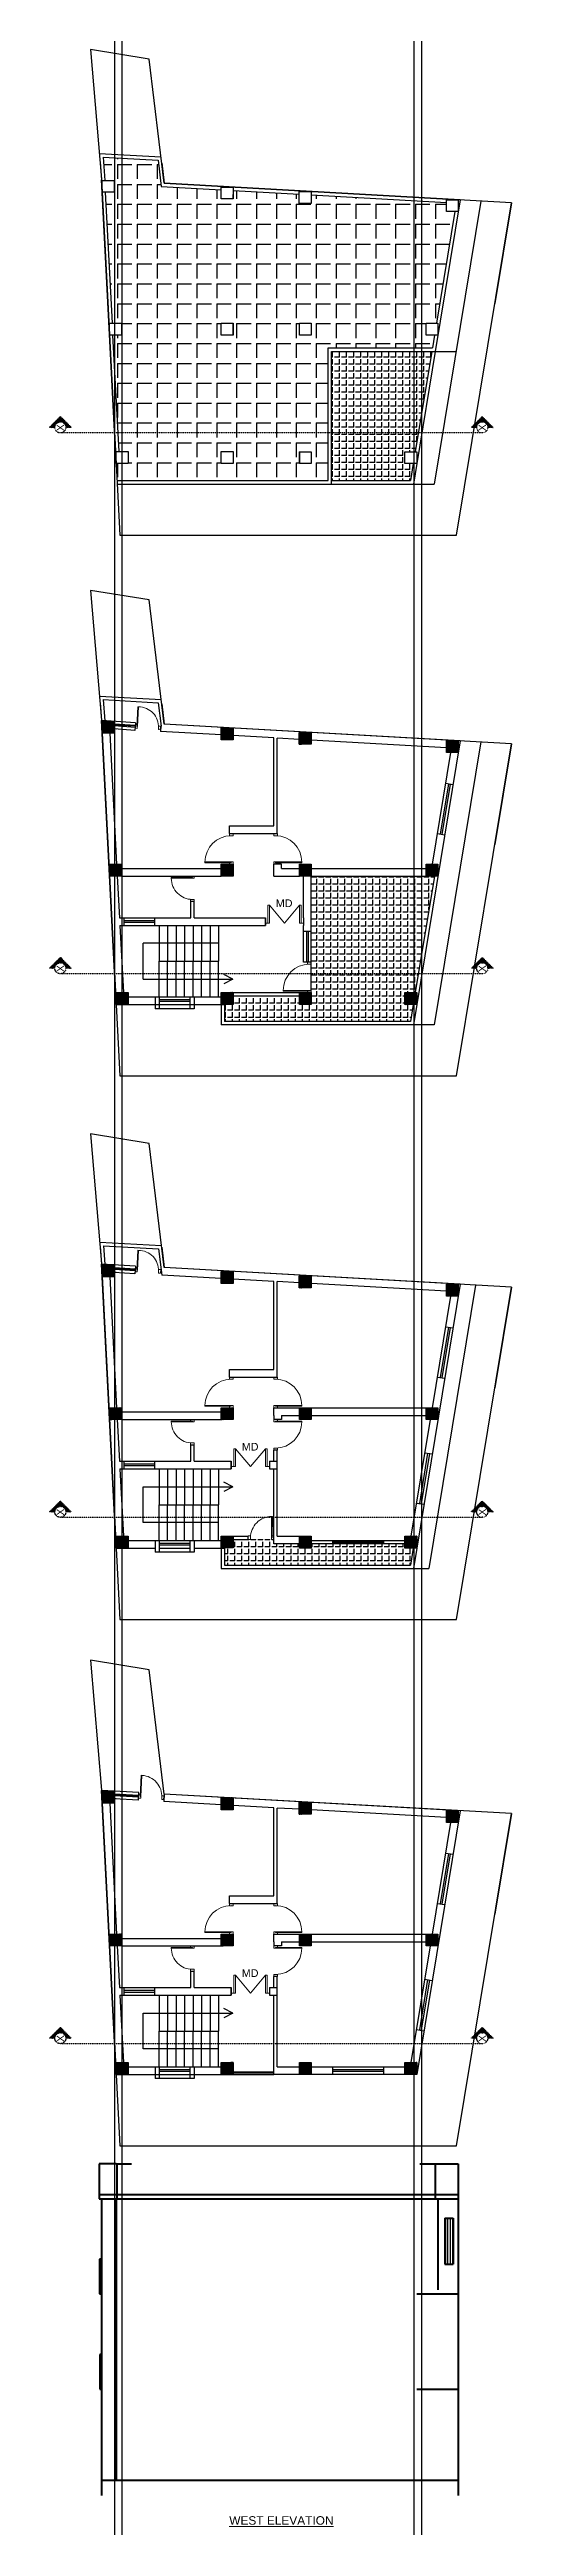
# Model space of a CAD drawing. Header units: inches. Extents: x -14619 to 1971361, y -855114 to -978.
# Drawn here: x 13186 to 13729, y -9434 to -6521 of the extents above; entities that cross this region are included whole.
import ezdxf
from ezdxf.enums import TextEntityAlignment as Align

# ---------------------------------------------------------------- set-up
doc = ezdxf.new("R2010")
doc.units = ezdxf.units.IN
doc.header["$LTSCALE"] = 0.5
doc.header["$MEASUREMENT"] = 0
doc.linetypes.add('CENTERX2', pattern=[4, 2.5, -0.5, 0.5, -0.5])
doc.layers.add('A-Sect-Iden', color=111, linetype='CENTERX2')
for name, color, linetype, lineweight in [('ELEVATION', 85, 'Continuous', 9), ('TEXT', 220, 'Continuous', 9), ('Toilet', 7, 'Continuous', 25), ('wall', 20, 'Continuous', 40), ('win door light', 30, 'Continuous', 18), ('window', 6, 'Continuous', 13)]:
    doc.layers.add(name, color=color, linetype=linetype, lineweight=lineweight)
doc.styles.add('arial', font='arial.ttf')
doc.styles.add('HEADING', font='swissel.ttf')
doc.styles.get("Standard").update_dxf_attribs({"font": 'arial.ttf'})
pattern_1 = [(135, (-5191.71776, -37929.55263), (-0.08838834765, -0.08838834765), [])]
pattern_2 = [(135, (-5191.71776, -37290.47694), (-0.08838834765, -0.08838834765), [])]
pattern_3 = [(135, (-5191.71776, -38548.47748), (-0.08838834765, -0.08838834765), [])]

msp = doc.modelspace()

# ---------------------------------------------------------------- texts
for p in [(13461.7, -7525.3), (13421.7, -8164.3), (13421.7, -8783.3)]:
    msp.add_text('MD', height=9.03).set_placement(p, align=Align.MIDDLE_CENTER)
at = {"layer": 'A-Sect-Iden', "ltscale": 0.5, "char_height": 8.64, "width": 27.673, "attachment_point": 5, "rotation": 90, "style": 'HEADING'}
for insert in [(13198.6, -6966.1), (13694.8, -6966.1), (13198.6, -7602.1), (13694.8, -7602.1), (13198.6, -8241.2), (13694.8, -8241.2), (13198.6, -8860.2), (13694.8, -8860.2)]:
    msp.add_mtext('{\\fArial|b0|i0|c0|p34;X}', dxfattribs=dict(at, insert=insert))
at = {"layer": 'TEXT', "ltscale": 5, "insert": (13519.8, -9421.9), "char_height": 10, "width": 169.444, "attachment_point": 3, "style": 'arial'}
msp.add_mtext('\\pi20.02;{\\LWEST ELEVATION}', dxfattribs=at)

# ---------------------------------------------------------------- blocks, each defined once
blk = doc.blocks.new('door')
at = {"layer": 'window', "ltscale": 0.002}
for p, q in [((-100562.7, -53980.3), (-100562.7, -53949.5)), ((-100561.8, -53949.5), (-100562.7, -53949.5)), ((-100561.8, -53980.3), (-100561.8, -53949.5)), ((-100561.8, -53980.3), (-100562.7, -53980.3))]:
    blk.add_line(p, q, dxfattribs=at)
for points in [[(-100596.1, -53982.5), (-100593.5, -53982.5), (-100593.5, -53978.2), (-100596.1, -53978.2)], [(-100560.1, -53982.5), (-100562.7, -53982.5), (-100562.7, -53978.2), (-100560.1, -53978.2)]]:
    blk.add_lwpolyline(points, close=True, dxfattribs=at)
blk.add_arc((-100562.7, -53980.4), 30.9, 89.9793, 179.9793, dxfattribs=at)

# ---------------------------------------------------------------- hatches: boundary and pattern name
h = msp.add_hatch()
h.set_pattern_fill('ANSI31', color=256, angle=90)
h.set_pattern_definition(pattern_2)
h.paths.add_polyline_path([(13387.6, -7630.3), (13387.6, -7644.3), (13401.6, -7644.3), (13401.6, -7630.3)])
h.paths.add_polyline_path([(13264.3, -7630.3), (13264.3, -7644.3), (13278.3, -7644.3), (13278.3, -7630.3)])
h.paths.add_polyline_path([(13256.4, -7479.4), (13256.4, -7493.4), (13270.4, -7493.4), (13270.4, -7479.4)])
h.paths.add_polyline_path([(13247.7, -7311.3), (13247.7, -7325.3), (13261.7, -7325.3), (13261.7, -7311.3), (13261.7, -7311.3)])
h.paths.add_polyline_path([(13387.6, -7319.2), (13387.6, -7333.2), (13401.6, -7333.2), (13401.6, -7319.2)])
h.paths.add_polyline_path([(13479.5, -7324.4), (13479.5, -7338.4), (13493.5, -7338.4), (13493.5, -7324.4)])
h.paths.add_polyline_path([(13387.6, -7479.4), (13387.6, -7493.4), (13401.6, -7493.4), (13401.6, -7479.4)])
h.paths.add_polyline_path([(13479.6, -7479.4), (13479.6, -7493.4), (13493.6, -7493.4), (13493.6, -7479.4)])
h.paths.add_polyline_path([(13479.6, -7630.4), (13479.6, -7644.4), (13493.6, -7644.4), (13493.6, -7630.4)])
h.paths.add_polyline_path([(13603.7, -7630.4), (13603.7, -7644.4), (13617.7, -7644.4), (13617.7, -7630.4)])
h.paths.add_polyline_path([(13628.6, -7479.4), (13628.6, -7493.4), (13642.6, -7493.4), (13642.6, -7479.4)])
h = msp.add_hatch()
h.set_pattern_fill('ANSI31', color=256, angle=90)
h.set_pattern_definition(pattern_2)
h.paths.add_polyline_path([(13652.5, -7348.1), (13666.5, -7348.1), (13666.5, -7334.1), (13652.5, -7334.1)])
h = msp.add_hatch()
h.set_pattern_fill('ANSI31', color=256, angle=90)
h.set_pattern_definition(pattern_1)
h.paths.add_polyline_path([(13387.6, -8269.4), (13387.6, -8283.4), (13401.6, -8283.4), (13401.6, -8269.4)])
h.paths.add_polyline_path([(13264.3, -8269.4), (13264.3, -8283.4), (13278.3, -8283.4), (13278.3, -8269.4)])
h.paths.add_polyline_path([(13256.4, -8118.5), (13256.4, -8132.5), (13270.4, -8132.5), (13270.4, -8118.5)])
h.paths.add_polyline_path([(13247.7, -7950.4), (13247.7, -7964.4), (13261.7, -7964.4), (13261.7, -7950.4), (13261.7, -7950.4)])
h.paths.add_polyline_path([(13387.6, -7958.3), (13387.6, -7972.3), (13401.6, -7972.3), (13401.6, -7958.3)])
h.paths.add_polyline_path([(13479.5, -7963.5), (13479.5, -7977.5), (13493.5, -7977.5), (13493.5, -7963.5)])
h.paths.add_polyline_path([(13387.6, -8118.5), (13387.6, -8132.5), (13401.6, -8132.5), (13401.6, -8118.5)])
h.paths.add_polyline_path([(13479.6, -8118.5), (13479.6, -8132.5), (13493.6, -8132.5), (13493.6, -8118.5)])
h.paths.add_polyline_path([(13479.6, -8269.5), (13479.6, -8283.5), (13493.6, -8283.5), (13493.6, -8269.5)])
h.paths.add_polyline_path([(13603.7, -8269.5), (13603.7, -8283.5), (13617.7, -8283.5), (13617.7, -8269.5)])
h.paths.add_polyline_path([(13628.6, -8118.5), (13628.6, -8132.5), (13642.6, -8132.5), (13642.6, -8118.5)])
h = msp.add_hatch()
h.set_pattern_fill('ANSI31', color=256, angle=90)
h.set_pattern_definition(pattern_1)
h.paths.add_polyline_path([(13652.5, -7987.2), (13666.5, -7987.2), (13666.5, -7973.2), (13652.5, -7973.2)])
h = msp.add_hatch()
h.set_pattern_fill('ANSI31', color=256, angle=90)
h.set_pattern_definition(pattern_3)
h.paths.add_polyline_path([(13387.6, -8888.3), (13387.6, -8902.3), (13401.6, -8902.3), (13401.6, -8888.3)])
h.paths.add_polyline_path([(13264.3, -8888.3), (13264.3, -8902.3), (13278.3, -8902.3), (13278.3, -8888.3)])
h.paths.add_polyline_path([(13256.4, -8737.4), (13256.4, -8751.4), (13270.4, -8751.4), (13270.4, -8737.4)])
h.paths.add_polyline_path([(13247.7, -8569.3), (13247.7, -8583.3), (13261.7, -8583.3), (13261.7, -8569.3), (13261.7, -8569.3)])
h.paths.add_polyline_path([(13387.6, -8577.2), (13387.6, -8591.2), (13401.6, -8591.2), (13401.6, -8577.2)])
h.paths.add_polyline_path([(13479.5, -8582.4), (13479.5, -8596.4), (13493.5, -8596.4), (13493.5, -8582.4)])
h.paths.add_polyline_path([(13387.6, -8737.4), (13387.6, -8751.4), (13401.6, -8751.4), (13401.6, -8737.4)])
h.paths.add_polyline_path([(13479.6, -8737.4), (13479.6, -8751.4), (13493.6, -8751.4), (13493.6, -8737.4)])
h.paths.add_polyline_path([(13479.6, -8888.4), (13479.6, -8902.4), (13493.6, -8902.4), (13493.6, -8888.4)])
h.paths.add_polyline_path([(13603.7, -8888.4), (13603.7, -8902.4), (13617.7, -8902.4), (13617.7, -8888.4)])
h.paths.add_polyline_path([(13628.6, -8737.4), (13628.6, -8751.4), (13642.6, -8751.4), (13642.6, -8737.4)])
h = msp.add_hatch()
h.set_pattern_fill('ANSI31', color=256, angle=90)
h.set_pattern_definition(pattern_3)
h.paths.add_polyline_path([(13652.5, -8606.1), (13666.5, -8606.1), (13666.5, -8592.1), (13652.5, -8592.1)])
at = {"layer": 'A-Sect-Iden', "ltscale": 0.5}
h = msp.add_hatch(dxfattribs=at)
h.set_pattern_fill('ANSI37', color=2, scale=4.8, angle=449.9886, style=0)
h.set_pattern_definition([(315.0114023, (7259.07065, 18952.65874), (0.424179628, 0.424348492), []), (45.0114023, (7259.07065, 18952.65874), (-0.424348492, 0.424179628), [])])
h.paths.add_polyline_path([(13192, -6965.8), (13185.8, -6965.8), (13198.5, -6953.1), (13211.2, -6965.8), (13205, -6965.8, 1)])
h = msp.add_hatch(dxfattribs=at)
h.set_pattern_fill('ANSI37', color=2, scale=4.8, angle=449.9886, style=0)
h.set_pattern_definition([(315.0114023, (7755.2792, 18952.65874), (0.424179628, 0.424348492), []), (45.0114023, (7755.2792, 18952.65874), (-0.424348492, 0.424179628), [])])
h.paths.add_polyline_path([(13688.2, -6965.8), (13682, -6965.8), (13694.7, -6953.1), (13707.4, -6965.8), (13701.2, -6965.8, 1)])
h = msp.add_hatch(dxfattribs=at)
h.set_pattern_fill('ANSI37', color=2, scale=4.8, angle=449.9886, style=0)
h.set_pattern_definition([(315.0114023, (7259.07065, 18316.6458), (0.424179628, 0.424348492), []), (45.0114023, (7259.07065, 18316.6458), (-0.424348492, 0.424179628), [])])
h.paths.add_polyline_path([(13192, -7601.8), (13185.8, -7601.8), (13198.5, -7589.1), (13211.2, -7601.8), (13205, -7601.8, 1)])
h = msp.add_hatch(dxfattribs=at)
h.set_pattern_fill('ANSI37', color=2, scale=4.8, angle=449.9886, style=0)
h.set_pattern_definition([(315.0114023, (7755.2792, 18316.6458), (0.424179628, 0.424348492), []), (45.0114023, (7755.2792, 18316.6458), (-0.424348492, 0.424179628), [])])
h.paths.add_polyline_path([(13688.2, -7601.8), (13682, -7601.8), (13694.7, -7589.1), (13707.4, -7601.8), (13701.2, -7601.8, 1)])
h = msp.add_hatch(dxfattribs=at)
h.set_pattern_fill('ANSI37', color=2, scale=4.8, angle=449.9886, style=0)
h.set_pattern_definition([(315.0114023, (7259.07065, 17677.5701), (0.424179628, 0.424348492), []), (45.0114023, (7259.07065, 17677.5701), (-0.424348492, 0.424179628), [])])
h.paths.add_polyline_path([(13192, -8240.9), (13185.8, -8240.9), (13198.5, -8228.2), (13211.2, -8240.9), (13205, -8240.9, 1)])
h = msp.add_hatch(dxfattribs=at)
h.set_pattern_fill('ANSI37', color=2, scale=4.8, angle=449.9886, style=0)
h.set_pattern_definition([(315.0114023, (7755.2792, 17677.5701), (0.424179628, 0.424348492), []), (45.0114023, (7755.2792, 17677.5701), (-0.424348492, 0.424179628), [])])
h.paths.add_polyline_path([(13688.2, -8240.9), (13682, -8240.9), (13694.7, -8228.2), (13707.4, -8240.9), (13701.2, -8240.9, 1)])
h = msp.add_hatch(dxfattribs=at)
h.set_pattern_fill('ANSI37', color=2, scale=4.8, angle=449.9886, style=0)
h.set_pattern_definition([(315.0114023, (7259.07065, 17058.6453), (0.424179628, 0.424348492), []), (45.0114023, (7259.07065, 17058.6453), (-0.424348492, 0.424179628), [])])
h.paths.add_polyline_path([(13192, -8859.8), (13185.8, -8859.8), (13198.5, -8847.1), (13211.2, -8859.8), (13205, -8859.8, 1)])
h = msp.add_hatch(dxfattribs=at)
h.set_pattern_fill('ANSI37', color=2, scale=4.8, angle=449.9886, style=0)
h.set_pattern_definition([(315.0114023, (7755.2792, 17058.6453), (0.424179628, 0.424348492), []), (45.0114023, (7755.2792, 17058.6453), (-0.424348492, 0.424179628), [])])
h.paths.add_polyline_path([(13688.2, -8859.8), (13682, -8859.8), (13694.7, -8847.1), (13707.4, -8859.8), (13701.2, -8859.8, 1)])
at = {"layer": 'Toilet'}
h = msp.add_hatch(dxfattribs=at)
h.set_pattern_fill('ANGLE', color=256, scale=85, angle=270, style=0)
h.set_pattern_definition([(270, (6603.735, -25847.598), (23.375, -4e-15), [17, -6.375]), (360, (6603.735, -25847.598), (6e-15, 23.375), [17, -6.375])])
h.paths.add_polyline_path([(13387.6, -6697.2), (13387.6, -6686.4), (13317.2, -6682.4), (13313.4, -6651.6), (13248.7, -6647.9), (13251, -6675.3), (13261.7, -6675.3), (13261.7, -6689.3), (13251.7, -6689.3), (13259.7, -6843.4), (13270.4, -6843.4), (13270.4, -6857.4), (13260.4, -6857.4), (13267.6, -6994.3), (13278.3, -6994.3), (13278.3, -7008.3), (13264.3, -7008.3), (13264.3, -7008.4), (13265.3, -7028.4), (13513.6, -7028.4), (13513.6, -6872.4), (13636.1, -6872.4), (13638.5, -6857.4), (13628.6, -6857.4), (13628.6, -6843.4), (13640.9, -6843.4), (13662.5, -6712.1), (13652.5, -6712.1), (13652.5, -6701.3), (13493.5, -6692.4), (13493.5, -6702.4), (13479.5, -6702.4), (13479.5, -6701.6), (13479.5, -6691.6), (13401.6, -6687.2), (13401.6, -6697.2)])
h.paths.add_polyline_path([(13387.6, -6994.3), (13401.6, -6994.3), (13401.6, -7008.3), (13387.6, -7008.3)], flags=16)
h.paths.add_polyline_path([(13387.6, -6857.4), (13387.6, -6843.4), (13401.6, -6843.4), (13401.6, -6857.4)], flags=16)
h.paths.add_polyline_path([(13493.6, -6994.4), (13493.6, -7008.4), (13479.6, -7008.4), (13479.6, -6994.4)], flags=16)
h.paths.add_polyline_path([(13479.6, -6857.4), (13479.6, -6843.4), (13493.6, -6843.4), (13493.6, -6857.4)], flags=16)
h = msp.add_hatch(dxfattribs=at)
h.set_pattern_fill('ANGLE', color=256, scale=30, angle=90, style=0)
h.set_pattern_definition([(90, (-6966.003, -38579.696), (-8.25, 5e-16), [6, -2.25]), (180, (-6966.003, -38579.696), (-1e-15, -8.25), [6, -2.25])])
h.paths.add_polyline_path([(13517.6, -7028.4), (13610.3, -7028.4), (13613.6, -7008.4), (13603.7, -7008.4), (13603.7, -6994.4), (13615.9, -6994.4), (13635.4, -6876.4), (13517.6, -6876.4)])
h = msp.add_hatch(dxfattribs=at)
h.set_pattern_fill('ANGLE', color=256, scale=30, angle=90, style=0)
h.set_pattern_definition([(90, (-6077.271, -39215.709), (-8.25, 5e-16), [6, -2.25]), (180, (-6077.271, -39215.709), (-1e-15, -8.25), [6, -2.25])])
h.paths.add_polyline_path([(13391.6, -7664.4), (13610.3, -7664.4), (13613.6, -7644.4), (13603.7, -7644.4), (13603.7, -7630.4), (13615.9, -7630.4), (13638.5, -7493.4), (13493.6, -7493.4), (13493.6, -7594.4), (13493.6, -7630.4), (13493.6, -7630.4), (13493.6, -7644.4), (13479.6, -7644.4), (13479.6, -7634.3), (13401.6, -7634.3), (13401.6, -7644.3), (13391.6, -7644.3)])
h = msp.add_hatch(dxfattribs=at)
h.set_pattern_fill('ANGLE', color=256, scale=30, angle=90, style=0)
h.set_pattern_definition([(90, (-5191.718, -39854.7845), (-8.25, 5e-16), [6, -2.25]), (180, (-5191.718, -39854.7845), (-1e-15, -8.25), [6, -2.25])])
h.paths.add_polyline_path([(13391.6, -8303.5), (13610.3, -8303.5), (13613.6, -8283.5), (13603.7, -8283.5), (13603.7, -8278.5), (13493.6, -8278.5), (13493.6, -8283.5), (13479.6, -8283.5), (13479.6, -8278.5), (13449.6, -8278.5), (13449.6, -8273.4), (13419.6, -8273.4), (13419.6, -8273.4), (13401.6, -8273.4), (13401.6, -8283.4), (13391.6, -8283.4)])

# ---------------------------------------------------------------- linework, layer by layer
for p, q in [((13244.3, -6643.7), (13317, -6647.8)), ((13245.2, -6653.8), (13246.9, -6674.5)), ((13248.7, -6647.9), (13251, -6675.3)), ((13248.7, -6647.9), (13313.4, -6651.6)), ((13313.4, -6651.6), (13317.2, -6682.4)), ((13317.9, -6654.8), (13320.7, -6678.6)), ((13264.3, -7008.4), (13247.7, -6689.3)), ((13259.7, -6843.4), (13251.7, -6689.1)), ((13317.2, -6682.4), (13387.6, -6686.4)), ((13320.7, -6678.6), (13668.8, -6698.3)), ((13401.6, -6687.2), (13479.5, -6691.6)), ((13493.5, -6692.4), (13652.5, -6701.3)), ((13267.6, -6994.3), (13260.4, -6857.4)), ((13513.6, -7028.4), (13513.6, -6872.4)), ((13517.6, -7032.4), (13517.6, -6876.4)), ((13391.6, -7008.3), (13391.6, -7008.4)), ((13613.6, -7008.4), (13610.3, -7028.4)), ((13617.7, -7008.4), (13613.7, -7032.4)), ((13265.5, -7028.4), (13513.6, -7028.4)), ((13265.5, -7032.4), (13517.6, -7032.4)), ((13517.6, -7028.4), (13610.3, -7028.4)), ((13517.6, -7032.4), (13638.1, -7032.4)), ((13244.5, -7281.7), (13317.3, -7285.8)), ((13245.2, -7289.8), (13246.9, -7310.5)), ((13248.9, -7285.9), (13251, -7310.7)), ((13248.9, -7285.9), (13313.7, -7289.6)), ((13313.7, -7289.6), (13317, -7317)), ((13317.9, -7290.8), (13320.7, -7314.7)), ((13316.7, -7317), (13316.3, -7323.4)), ((13316.7, -7317), (13317, -7317)), ((13449.6, -7484.4), (13449.6, -7479.4)), ((13458.6, -7479.4), (13449.6, -7479.4)), ((13458.6, -7484.4), (13458.6, -7479.4)), ((13484.6, -7542.4), (13484.6, -7493.4)), ((13493.6, -7594.4), (13493.6, -7493.4)), ((13484.6, -7542.4), (13484.6, -7542.4)), ((13384.6, -7572.4), (13296.1, -7572.4)), ((13296.1, -7614.4), (13296.1, -7572.4)), ((13484.6, -7551.4), (13484.6, -7551.4)), ((13484.6, -7594.4), (13484.6, -7551.4)), ((13493.6, -7558.4), (13484.6, -7558.4)), ((13488.1, -7558.4), (13488.1, -7594.4)), ((13490.1, -7558.4), (13490.1, -7594.4)), ((13493.6, -7594.4), (13484.6, -7594.4)), ((13493.6, -7630.4), (13493.6, -7594.4)), ((13296.1, -7614.4), (13401.4, -7614.4)), ((13401.4, -7614.4), (13390.9, -7608.9)), ((13401.4, -7614.4), (13390.9, -7619.9)), ((13401.6, -7630.3), (13479.6, -7630.3)), ((13355.9, -7649.4), (13309.9, -7649.4)), ((13387.6, -7644.3), (13387.6, -7668.4)), ((13391.6, -7644.3), (13391.6, -7664.4)), ((13401.6, -7634.3), (13479.6, -7634.3)), ((13613.6, -7644.4), (13610.3, -7664.4)), ((13617.7, -7644.4), (13613.7, -7668.4)), ((13638.1, -7668.4), (13387.6, -7668.4)), ((13610.3, -7664.4), (13391.6, -7664.4)), ((13244.8, -7923.8), (13317.6, -7927.9)), ((13245.2, -7928.9), (13246.9, -7949.6)), ((13249.1, -7928), (13251, -7949.8)), ((13249.1, -7928), (13314, -7931.7)), ((13314, -7931.7), (13317.8, -7962.6)), ((13317.9, -7929.8), (13320.7, -7953.7)), ((13316.7, -7956.1), (13317, -7956.1)), ((13449.6, -8127.5), (13449.6, -8132.5)), ((13458.6, -8132.5), (13449.6, -8132.5)), ((13458.6, -8127.5), (13458.6, -8132.5)), ((13444.6, -8181.5), (13453.6, -8181.5)), ((13453.6, -8168.5), (13449.6, -8168.5)), ((13296.1, -8253.5), (13296.1, -8211.5)), ((13296.1, -8211.5), (13401.4, -8211.5)), ((13401.4, -8211.5), (13390.9, -8205.9)), ((13401.4, -8211.5), (13390.9, -8217)), ((13444.6, -8190.5), (13453.6, -8190.5)), ((13384.6, -8253.5), (13296.1, -8253.5)), ((13401.6, -8269.4), (13419.6, -8269.4)), ((13355.9, -8288.5), (13309.9, -8288.5)), ((13387.6, -8283.4), (13387.6, -8307.5)), ((13391.6, -8283.4), (13391.6, -8303.5)), ((13401.6, -8273.4), (13419.6, -8273.4)), ((13617.7, -8283.5), (13613.7, -8307.5)), ((13387.6, -8307.5), (13632, -8307.5)), ((13391.6, -8303.5), (13610.3, -8303.5)), ((13449.6, -8746.4), (13449.6, -8751.4)), ((13458.6, -8751.4), (13449.6, -8751.4)), ((13458.6, -8746.4), (13458.6, -8751.4)), ((13453.6, -8787.4), (13449.6, -8787.4)), ((13444.6, -8800.4), (13453.6, -8800.4)), ((13444.6, -8809.4), (13453.6, -8809.4)), ((13296.1, -8872.4), (13296.1, -8830.4)), ((13296.1, -8830.4), (13401.4, -8830.4)), ((13401.4, -8830.4), (13390.9, -8824.9)), ((13401.4, -8830.4), (13390.9, -8835.9)), ((13384.6, -8872.4), (13296.1, -8872.4)), ((13355.9, -8907.4), (13309.9, -8907.4))]:
    msp.add_line(p, q)
for p in [(13262.4, -8866.3), (13271.4, -8866.3), (13614.8, -8864.8), (13623.6, -8866.3)]:
    msp.add_xline(p, (0, 1))
at = {"layer": 'A-Sect-Iden', "ltscale": 0.1}
for p, q in [((13694.7, -6972.3), (13198.5, -6972.3)), ((13694.7, -7608.3), (13198.5, -7608.3)), ((13694.7, -8247.4), (13198.5, -8247.4)), ((13694.7, -8866.3), (13198.5, -8866.3))]:
    msp.add_line(p, q, dxfattribs=at)
for points in [[(13192, -6965.8), (13185.8, -6965.8), (13198.5, -6953.1), (13211.2, -6965.8), (13205, -6965.8)], [(13688.2, -6965.8), (13682, -6965.8), (13694.7, -6953.1), (13707.4, -6965.8), (13701.2, -6965.8)], [(13192, -7601.8), (13185.8, -7601.8), (13198.5, -7589.1), (13211.2, -7601.8), (13205, -7601.8)], [(13688.2, -7601.8), (13682, -7601.8), (13694.7, -7589.1), (13707.4, -7601.8), (13701.2, -7601.8)], [(13192, -8240.9), (13185.8, -8240.9), (13198.5, -8228.2), (13211.2, -8240.9), (13205, -8240.9)], [(13688.2, -8240.9), (13682, -8240.9), (13694.7, -8228.2), (13707.4, -8240.9), (13701.2, -8240.9)], [(13192, -8859.8), (13185.8, -8859.8), (13198.5, -8847.1), (13211.2, -8859.8), (13205, -8859.8)], [(13688.2, -8859.8), (13682, -8859.8), (13694.7, -8847.1), (13707.4, -8859.8), (13701.2, -8859.8)]]:
    msp.add_lwpolyline(points, dxfattribs=at)
for centre in [(13198.5, -6965.8), (13694.7, -6965.8), (13198.5, -7601.8), (13694.7, -7601.8), (13198.5, -8240.9), (13694.7, -8240.9), (13198.5, -8859.8), (13694.7, -8859.8)]:
    msp.add_circle(centre, 6.48, dxfattribs=at)
at = {"layer": 'ELEVATION', "color": 146, "ltscale": 0.25, "true_color": 0x105689}
for p, q in [((13442.6, -7548.7), (13442.6, -7527.7)), ((13442.6, -7527.7), (13444.6, -7527.7)), ((13444.6, -7527.7), (13444.6, -7548.7)), ((13444.6, -7527.7), (13462.1, -7548.7)), ((13479.6, -7527.7), (13462.1, -7548.7)), ((13479.6, -7527.7), (13479.6, -7548.7)), ((13479.6, -7527.7), (13481.6, -7527.7)), ((13481.6, -7548.7), (13481.6, -7527.7)), ((13439.6, -7548.7), (13442.6, -7548.7)), ((13444.6, -7548.7), (13442.6, -7548.7)), ((13479.6, -7548.7), (13481.6, -7548.7)), ((13484.6, -7548.7), (13481.6, -7548.7)), ((13402.6, -8187.7), (13402.6, -8166.7)), ((13402.6, -8166.7), (13404.6, -8166.7)), ((13404.6, -8166.7), (13404.6, -8187.7)), ((13404.6, -8166.7), (13422.1, -8187.7)), ((13439.6, -8166.7), (13422.1, -8187.7)), ((13439.6, -8166.7), (13439.6, -8187.7)), ((13439.6, -8166.7), (13441.6, -8166.7)), ((13441.6, -8187.7), (13441.6, -8166.7)), ((13399.6, -8187.7), (13402.6, -8187.7)), ((13404.6, -8187.7), (13402.6, -8187.7)), ((13439.6, -8187.7), (13441.6, -8187.7)), ((13444.6, -8187.7), (13441.6, -8187.7)), ((13402.6, -8806.7), (13402.6, -8785.7)), ((13402.6, -8785.7), (13404.6, -8785.7)), ((13404.6, -8785.7), (13404.6, -8806.7)), ((13404.6, -8785.7), (13422.1, -8806.7)), ((13439.6, -8785.7), (13422.1, -8806.7)), ((13439.6, -8785.7), (13439.6, -8806.7)), ((13439.6, -8785.7), (13441.6, -8785.7)), ((13441.6, -8806.7), (13441.6, -8785.7)), ((13399.6, -8806.7), (13402.6, -8806.7)), ((13404.6, -8806.7), (13402.6, -8806.7)), ((13439.6, -8806.7), (13441.6, -8806.7)), ((13444.6, -8806.7), (13441.6, -8806.7))]:
    msp.add_line(p, q, dxfattribs=at)
at = {"layer": 'Toilet'}
for p, q in [((13264.3, -7008.4), (13246.9, -6674.5)), ((13668.8, -6698.3), (13320.7, -6678.6)), ((13401.6, -6697.2), (13401.6, -6691.8)), ((13668.8, -6698.3), (13639.5, -6876.4)), ((13479.5, -6702.4), (13479.5, -6701.6)), ((13692.9, -6699.6), (13638.1, -7032.4)), ((13662.5, -6712.1), (13640.9, -6843.4)), ((13729.1, -6701.7), (13709.6, -6820.1)), ((13401.6, -6857.4), (13401.6, -6843.4)), ((13513.6, -6872.4), (13636.1, -6872.4)), ((13638.5, -6857.4), (13636.1, -6872.4)), ((13517.6, -6876.4), (13663.8, -6876.4)), ((13635.4, -6876.4), (13615.9, -6994.4)), ((13639.5, -6876.4), (13617.7, -7008.4)), ((13479.6, -6994.3), (13479.6, -7008.4)), ((13286.9, -7313), (13246.9, -7310.5)), ((13264.3, -7644.4), (13246.9, -7310.5)), ((13256.7, -7325.3), (13264.7, -7479.4)), ((13286.7, -7316.5), (13261.7, -7314.8)), ((13286.5, -7317.2), (13261.7, -7315.8)), ((13286.5, -7318.5), (13261.7, -7316.8)), ((13286.3, -7322), (13261.7, -7320.3)), ((13264.3, -7320.5), (13261.7, -7320.3)), ((13264.3, -7320.5), (13261.7, -7320.3)), ((13286.9, -7313), (13286.3, -7322)), ((13387.6, -7327.4), (13316.3, -7323.4)), ((13316.4, -7321.3), (13316.7, -7317.3)), ((13316.4, -7321.3), (13316.7, -7317.3)), ((13668.8, -7334.3), (13320.7, -7314.7)), ((13401.6, -7333.2), (13401.6, -7327.8)), ((13449.6, -7330.9), (13401.6, -7328.2)), ((13449.6, -7434.4), (13449.6, -7330.9)), ((13479.6, -7332.6), (13453.6, -7331.2)), ((13453.6, -7443.4), (13453.6, -7331.2)), ((13479.5, -7338.4), (13479.5, -7337.6)), ((13652.5, -7342.4), (13493.6, -7333.4)), ((13668.8, -7334.3), (13617.7, -7644.4)), ((13692.9, -7335.6), (13638.1, -7668.4)), ((13729.1, -7337.7), (13709.6, -7456.1)), ((13657.4, -7348.1), (13635.8, -7479.4)), ((13654.9, -7384.7), (13645.2, -7443.9)), ((13656.9, -7385.1), (13647.2, -7444.3)), ((13651.5, -7384.2), (13660.4, -7385.6)), ((13397.6, -7434.4), (13449.6, -7434.4)), ((13397.6, -7443.4), (13397.6, -7434.4)), ((13397.6, -7443.4), (13453.6, -7443.4)), ((13641.7, -7443.4), (13650.6, -7444.8)), ((13270.4, -7484.4), (13387.6, -7484.4)), ((13401.6, -7493.4), (13401.6, -7479.4)), ((13449.6, -7493.4), (13449.6, -7484.4)), ((13458.6, -7484.4), (13628.5, -7484.4)), ((13265.4, -7493.4), (13268, -7542.4)), ((13270.4, -7493.4), (13387.6, -7493.4)), ((13449.6, -7493.4), (13479.6, -7493.4)), ((13493.6, -7493.4), (13628.6, -7493.4)), ((13638.5, -7493.4), (13615.9, -7630.4)), ((13268, -7542.4), (13352, -7542.4)), ((13273.5, -7551.4), (13273.5, -7542.4)), ((13309.5, -7551.4), (13309.5, -7542.4)), ((13352, -7542.4), (13352, -7523.4)), ((13356, -7523.4), (13352, -7523.4)), ((13356, -7523.4), (13352, -7523.4)), ((13356, -7542.4), (13356, -7523.4)), ((13356, -7542.4), (13439.6, -7542.4)), ((13439.6, -7551.4), (13439.6, -7542.4)), ((13439.6, -7542.4), (13439.6, -7551.4)), ((13484.6, -7542.4), (13484.6, -7551.4)), ((13484.6, -7542.4), (13484.6, -7551.4)), ((13268.5, -7551.4), (13272.6, -7630.3)), ((13268.5, -7551.4), (13439.6, -7551.4)), ((13309.5, -7545.9), (13273.5, -7545.9)), ((13309.5, -7547.9), (13273.5, -7547.9)), ((13314.6, -7551.4), (13314.6, -7593.4)), ((13314.6, -7551.4), (13314.6, -7593.4)), ((13324.6, -7551.4), (13324.6, -7593.4)), ((13324.6, -7551.4), (13324.6, -7593.4)), ((13334.6, -7551.4), (13334.6, -7593.4)), ((13334.6, -7551.4), (13334.6, -7593.4)), ((13344.6, -7551.4), (13344.6, -7593.4)), ((13344.6, -7551.4), (13344.6, -7593.4)), ((13354.6, -7551.4), (13354.6, -7593.4)), ((13354.6, -7551.4), (13354.6, -7593.4)), ((13364.6, -7551.4), (13364.6, -7593.4)), ((13364.6, -7551.4), (13364.6, -7593.4)), ((13374.6, -7551.4), (13374.6, -7593.4)), ((13374.6, -7551.4), (13374.6, -7593.4)), ((13384.6, -7551.4), (13384.6, -7593.4)), ((13384.6, -7551.4), (13384.6, -7593.4)), ((13314.6, -7635.4), (13314.6, -7593.4)), ((13314.6, -7593.4), (13384.6, -7593.4)), ((13314.6, -7635.4), (13314.6, -7593.4)), ((13324.6, -7635.4), (13324.6, -7593.4)), ((13324.6, -7635.4), (13324.6, -7593.4)), ((13334.6, -7635.4), (13334.6, -7593.4)), ((13334.6, -7635.4), (13334.6, -7593.4)), ((13344.6, -7635.4), (13344.6, -7593.4)), ((13344.6, -7635.4), (13344.6, -7593.4)), ((13354.6, -7635.4), (13354.6, -7593.4)), ((13354.6, -7635.4), (13354.6, -7593.4)), ((13364.6, -7635.4), (13364.6, -7593.4)), ((13364.6, -7635.4), (13364.6, -7593.4)), ((13374.6, -7635.4), (13374.6, -7593.4)), ((13374.6, -7635.4), (13374.6, -7593.4)), ((13384.6, -7635.4), (13384.6, -7593.4)), ((13384.6, -7635.4), (13384.6, -7593.4)), ((13479.6, -7630.3), (13479.6, -7644.4)), ((13264.3, -7644.4), (13391.6, -7644.4)), ((13278.3, -7635.4), (13387.6, -7635.4)), ((13278.3, -7635.4), (13387.6, -7635.4)), ((13309.9, -7635.4), (13309.9, -7649.4)), ((13314.9, -7635.4), (13314.9, -7644.4)), ((13314.9, -7635.4), (13314.9, -7649.4)), ((13350.9, -7638.9), (13314.9, -7638.9)), ((13350.9, -7638.9), (13314.9, -7638.9)), ((13350.9, -7640.9), (13314.9, -7640.9)), ((13350.9, -7640.9), (13314.9, -7640.9)), ((13314.9, -7644.4), (13350.9, -7644.4)), ((13350.9, -7635.4), (13350.9, -7644.4)), ((13350.9, -7635.4), (13350.9, -7649.4)), ((13355.9, -7635.4), (13355.9, -7649.4)), ((13286.9, -7952), (13246.9, -7949.6)), ((13264.3, -8283.5), (13246.9, -7949.6)), ((13256.7, -7964.4), (13264.7, -8118.5)), ((13286.7, -7955.5), (13261.7, -7953.9)), ((13286.5, -7956.3), (13261.7, -7954.9)), ((13286.5, -7957.5), (13261.7, -7955.9)), ((13286.3, -7961), (13261.7, -7959.4)), ((13264.3, -7959.6), (13261.7, -7959.4)), ((13264.3, -7959.6), (13261.7, -7959.4)), ((13286.9, -7952), (13286.3, -7961)), ((13387.6, -7966.5), (13317.8, -7962.6)), ((13668.8, -7973.3), (13320.7, -7953.7)), ((13401.6, -7972.3), (13401.6, -7966.9)), ((13449.6, -7970), (13401.6, -7967.3)), ((13449.6, -8073.5), (13449.6, -7970)), ((13479.6, -7971.7), (13453.6, -7970.2)), ((13453.6, -8082.5), (13453.6, -7970.2)), ((13479.5, -7977.5), (13479.5, -7976.7)), ((13652.5, -7981.4), (13493.6, -7972.5)), ((13668.8, -7973.3), (13617.7, -8283.5)), ((13686.9, -7974.4), (13632, -8307.5)), ((13729.1, -7976.7), (13709.6, -8095.1)), ((13657.4, -7987.2), (13635.8, -8118.5)), ((13654.9, -8023.8), (13645.2, -8083)), ((13656.9, -8024.1), (13647.2, -8083.3)), ((13651.5, -8023.2), (13660.4, -8024.7)), ((13397.6, -8073.5), (13449.6, -8073.5)), ((13397.6, -8082.5), (13397.6, -8073.5)), ((13397.6, -8082.5), (13453.6, -8082.5)), ((13641.7, -8082.4), (13650.6, -8083.9)), ((13270.4, -8123.5), (13387.6, -8123.5)), ((13401.6, -8132.5), (13401.6, -8118.5)), ((13449.6, -8118.5), (13628.5, -8118.5)), ((13449.6, -8127.5), (13449.6, -8118.5)), ((13265.4, -8132.5), (13268, -8181.5)), ((13270.4, -8132.5), (13387.6, -8132.5)), ((13458.6, -8127.5), (13479.6, -8127.5)), ((13493.6, -8127.5), (13628.6, -8127.5)), ((13633.5, -8132.5), (13610.9, -8269.5)), ((13268, -8181.5), (13352, -8181.5)), ((13273.5, -8190.5), (13273.5, -8181.5)), ((13309.5, -8190.5), (13309.5, -8181.5)), ((13352, -8181.5), (13352, -8162.5)), ((13356, -8162.5), (13352, -8162.5)), ((13356, -8162.5), (13352, -8162.5)), ((13356, -8181.5), (13356, -8162.5)), ((13356, -8181.5), (13399.6, -8181.5)), ((13399.6, -8190.5), (13399.6, -8181.5)), ((13399.6, -8181.5), (13399.6, -8190.5)), ((13444.6, -8181.5), (13444.6, -8190.5)), ((13444.6, -8181.5), (13444.6, -8190.5)), ((13449.6, -8181.5), (13449.6, -8168.5)), ((13453.6, -8269.5), (13453.6, -8168.5)), ((13630.5, -8171.9), (13620.8, -8231.1)), ((13632.5, -8172.3), (13622.7, -8231.5)), ((13627.1, -8171.4), (13635.9, -8172.8)), ((13268.5, -8190.5), (13272.6, -8269.4)), ((13268.5, -8190.5), (13399.6, -8190.5)), ((13309.5, -8185), (13273.5, -8185)), ((13309.5, -8187), (13273.5, -8187)), ((13314.6, -8190.5), (13314.6, -8232.5)), ((13314.6, -8190.5), (13314.6, -8232.5)), ((13324.6, -8190.5), (13324.6, -8232.5)), ((13324.6, -8190.5), (13324.6, -8232.5)), ((13334.6, -8190.5), (13334.6, -8232.5)), ((13334.6, -8190.5), (13334.6, -8232.5)), ((13344.6, -8190.5), (13344.6, -8232.5)), ((13344.6, -8190.5), (13344.6, -8232.5)), ((13354.6, -8190.5), (13354.6, -8232.5)), ((13354.6, -8190.5), (13354.6, -8232.5)), ((13364.6, -8190.5), (13364.6, -8232.5)), ((13364.6, -8190.5), (13364.6, -8232.5)), ((13374.6, -8190.5), (13374.6, -8232.5)), ((13374.6, -8190.5), (13374.6, -8232.5)), ((13384.6, -8190.5), (13384.6, -8232.5)), ((13384.6, -8190.5), (13384.6, -8232.5)), ((13449.6, -8278.5), (13449.6, -8190.5)), ((13314.6, -8274.5), (13314.6, -8232.5)), ((13314.6, -8232.5), (13384.6, -8232.5)), ((13314.6, -8274.5), (13314.6, -8232.5)), ((13324.6, -8274.5), (13324.6, -8232.5)), ((13324.6, -8274.5), (13324.6, -8232.5)), ((13334.6, -8274.5), (13334.6, -8232.5)), ((13334.6, -8274.5), (13334.6, -8232.5)), ((13344.6, -8274.5), (13344.6, -8232.5)), ((13344.6, -8274.5), (13344.6, -8232.5)), ((13354.6, -8274.5), (13354.6, -8232.5)), ((13354.6, -8274.5), (13354.6, -8232.5)), ((13364.6, -8274.5), (13364.6, -8232.5)), ((13364.6, -8274.5), (13364.6, -8232.5)), ((13374.6, -8274.5), (13374.6, -8232.5)), ((13374.6, -8274.5), (13374.6, -8232.5)), ((13384.6, -8274.5), (13384.6, -8232.5)), ((13384.6, -8274.5), (13384.6, -8232.5)), ((13617.3, -8230.6), (13626.2, -8232)), ((13419.6, -8273.4), (13419.6, -8269.4)), ((13419.6, -8273.4), (13419.6, -8269.4)), ((13453.6, -8269.5), (13479.6, -8269.5)), ((13479.6, -8269.4), (13479.6, -8283.5)), ((13264.3, -8283.5), (13309.9, -8283.5)), ((13278.3, -8274.5), (13387.6, -8274.5)), ((13278.3, -8274.5), (13387.6, -8274.5)), ((13309.9, -8274.5), (13309.9, -8288.5)), ((13314.9, -8274.5), (13314.9, -8283.5)), ((13314.9, -8274.5), (13314.9, -8288.5)), ((13350.9, -8278), (13314.9, -8278)), ((13350.9, -8278), (13314.9, -8278)), ((13350.9, -8280), (13314.9, -8280)), ((13350.9, -8280), (13314.9, -8280)), ((13314.9, -8283.5), (13350.9, -8283.5)), ((13350.9, -8274.5), (13350.9, -8283.5)), ((13350.9, -8274.5), (13350.9, -8288.5)), ((13355.9, -8274.5), (13355.9, -8288.5)), ((13355.9, -8283.5), (13391.6, -8283.5)), ((13603.7, -8278.5), (13449.6, -8278.5)), ((13493.6, -8274.5), (13603.7, -8274.5)), ((13518.6, -8274.5), (13518.6, -8278.5)), ((13578.6, -8275.9), (13518.6, -8275.9)), ((13578.6, -8276.9), (13518.6, -8276.9)), ((13578.6, -8274.5), (13578.6, -8278.5)), ((13613.6, -8283.5), (13610.3, -8303.5)), ((13264.3, -8902.4), (13246.9, -8568.5)), ((13256.7, -8583.3), (13264.7, -8737.4)), ((13290.6, -8574.5), (13261.7, -8572.8)), ((13290.5, -8575.5), (13261.7, -8573.8)), ((13290.5, -8576.5), (13261.7, -8574.8)), ((13290.3, -8580), (13261.7, -8578.3)), ((13290.3, -8580), (13261.7, -8578.3)), ((13264.3, -8578.5), (13261.7, -8578.3)), ((13264.3, -8578.5), (13261.7, -8578.3)), ((13320.7, -8572.7), (13320.2, -8581.6)), ((13387.6, -8585.4), (13320.2, -8581.6)), ((13320.4, -8579.3), (13320.6, -8575.3)), ((13320.4, -8579.3), (13320.6, -8575.3)), ((13668.8, -8592.3), (13320.7, -8572.7)), ((13401.6, -8591.2), (13401.6, -8585.8)), ((13449.6, -8588.9), (13401.6, -8586.2)), ((13449.6, -8692.4), (13449.6, -8588.9)), ((13479.6, -8590.6), (13453.6, -8589.2)), ((13453.6, -8701.4), (13453.6, -8589.2)), ((13652.5, -8600.4), (13493.6, -8591.4)), ((13479.5, -8596.4), (13479.5, -8595.6)), ((13668.8, -8592.3), (13617.7, -8902.4)), ((13657.4, -8606.1), (13635.8, -8737.4)), ((13729.1, -8595.7), (13709.6, -8714.1)), ((13654.9, -8642.7), (13645.2, -8701.9)), ((13656.9, -8643.1), (13647.2, -8702.3)), ((13651.5, -8642.2), (13660.4, -8643.6)), ((13397.6, -8692.4), (13449.6, -8692.4)), ((13397.6, -8701.4), (13397.6, -8692.4)), ((13397.6, -8701.4), (13453.6, -8701.4)), ((13641.7, -8701.4), (13650.6, -8702.8)), ((13265.4, -8751.4), (13268, -8800.4)), ((13270.4, -8742.4), (13387.6, -8742.4)), ((13270.4, -8751.4), (13387.6, -8751.4)), ((13401.6, -8751.4), (13401.6, -8737.4)), ((13449.6, -8737.4), (13628.5, -8737.4)), ((13449.6, -8746.4), (13449.6, -8737.4)), ((13458.6, -8746.4), (13479.6, -8746.4)), ((13493.6, -8746.4), (13628.6, -8746.4)), ((13633.5, -8751.4), (13610.9, -8888.4)), ((13352, -8800.4), (13352, -8781.4)), ((13356, -8781.4), (13352, -8781.4)), ((13356, -8781.4), (13352, -8781.4)), ((13356, -8800.4), (13356, -8781.4)), ((13449.6, -8800.4), (13449.6, -8787.4)), ((13453.6, -8893.4), (13453.6, -8787.4)), ((13630.5, -8790.9), (13620.8, -8850.1)), ((13632.5, -8791.2), (13622.7, -8850.4)), ((13627.1, -8790.3), (13635.9, -8791.8)), ((13268, -8800.4), (13352, -8800.4)), ((13268.5, -8809.4), (13272.6, -8888.3)), ((13268.5, -8809.4), (13399.6, -8809.4)), ((13273.5, -8809.4), (13273.5, -8800.4)), ((13309.5, -8803.9), (13273.5, -8803.9)), ((13309.5, -8805.9), (13273.5, -8805.9)), ((13309.5, -8809.4), (13309.5, -8800.4)), ((13314.6, -8809.4), (13314.6, -8851.4)), ((13314.6, -8809.4), (13314.6, -8851.4)), ((13324.6, -8809.4), (13324.6, -8851.4)), ((13324.6, -8809.4), (13324.6, -8851.4)), ((13334.6, -8809.4), (13334.6, -8851.4)), ((13334.6, -8809.4), (13334.6, -8851.4)), ((13344.6, -8809.4), (13344.6, -8851.4)), ((13344.6, -8809.4), (13344.6, -8851.4)), ((13354.6, -8809.4), (13354.6, -8851.4)), ((13354.6, -8809.4), (13354.6, -8851.4)), ((13356, -8800.4), (13399.6, -8800.4)), ((13364.6, -8809.4), (13364.6, -8851.4)), ((13364.6, -8809.4), (13364.6, -8851.4)), ((13374.6, -8809.4), (13374.6, -8851.4)), ((13374.6, -8809.4), (13374.6, -8851.4)), ((13384.6, -8809.4), (13384.6, -8851.4)), ((13384.6, -8809.4), (13384.6, -8851.4)), ((13399.6, -8809.4), (13399.6, -8800.4)), ((13399.6, -8800.4), (13399.6, -8809.4)), ((13444.6, -8800.4), (13444.6, -8809.4)), ((13444.6, -8800.4), (13444.6, -8809.4)), ((13449.6, -8902.4), (13449.6, -8809.4)), ((13314.6, -8893.4), (13314.6, -8851.4)), ((13314.6, -8851.4), (13384.6, -8851.4)), ((13314.6, -8893.4), (13314.6, -8851.4)), ((13324.6, -8893.4), (13324.6, -8851.4)), ((13324.6, -8893.4), (13324.6, -8851.4)), ((13334.6, -8893.4), (13334.6, -8851.4)), ((13334.6, -8893.4), (13334.6, -8851.4)), ((13344.6, -8893.4), (13344.6, -8851.4)), ((13344.6, -8893.4), (13344.6, -8851.4)), ((13354.6, -8893.4), (13354.6, -8851.4)), ((13354.6, -8893.4), (13354.6, -8851.4)), ((13364.6, -8893.4), (13364.6, -8851.4)), ((13364.6, -8893.4), (13364.6, -8851.4)), ((13374.6, -8893.4), (13374.6, -8851.4)), ((13374.6, -8893.4), (13374.6, -8851.4)), ((13384.6, -8893.4), (13384.6, -8851.4)), ((13384.6, -8893.4), (13384.6, -8851.4)), ((13617.3, -8849.5), (13626.2, -8851)), ((13264.3, -8902.4), (13449.6, -8902.4)), ((13278.3, -8893.4), (13387.6, -8893.4)), ((13278.3, -8893.4), (13387.6, -8893.4)), ((13309.9, -8893.4), (13309.9, -8907.4)), ((13314.9, -8893.4), (13314.9, -8902.4)), ((13314.9, -8893.4), (13314.9, -8907.4)), ((13350.9, -8896.9), (13314.9, -8896.9)), ((13350.9, -8896.9), (13314.9, -8896.9)), ((13350.9, -8898.9), (13314.9, -8898.9)), ((13350.9, -8898.9), (13314.9, -8898.9)), ((13314.9, -8902.4), (13350.9, -8902.4)), ((13350.9, -8893.4), (13350.9, -8902.4)), ((13350.9, -8893.4), (13350.9, -8907.4)), ((13355.9, -8893.4), (13355.9, -8907.4)), ((13401.6, -8899.4), (13449.6, -8899.4)), ((13401.6, -8900.4), (13449.6, -8900.4)), ((13603.7, -8902.4), (13449.6, -8902.4)), ((13453.6, -8893.4), (13479.6, -8893.4)), ((13479.6, -8888.3), (13479.6, -8902.4)), ((13493.6, -8893.4), (13603.7, -8893.4)), ((13518.6, -8893.4), (13518.6, -8902.4)), ((13578.6, -8896.9), (13518.6, -8896.9)), ((13578.6, -8898.9), (13518.6, -8898.9)), ((13578.6, -8893.4), (13578.6, -8902.4))]:
    msp.add_line(p, q, dxfattribs=at)
for points in [[(13320.7, -6678.6), (13303.1, -6532.7), (13234, -6521.5), (13246.9, -6673.9), (13268.6, -7092.4), (13664.6, -7092.4), (13729.1, -6701.7)], [(13247.7, -6689.3), (13247.7, -6675.3), (13261.7, -6675.3), (13261.7, -6689.3)], [(13387.6, -6697.2), (13387.6, -6683.2), (13401.6, -6683.2), (13401.6, -6697.2)], [(13479.5, -6702.4), (13479.5, -6688.4), (13493.5, -6688.4), (13493.5, -6702.4)], [(13652.5, -6712.1), (13652.5, -6698.1), (13666.5, -6698.1), (13666.5, -6712.1)], [(13256.4, -6857.4), (13256.4, -6843.4), (13270.4, -6843.4), (13270.4, -6857.4)], [(13387.6, -6857.4), (13387.6, -6843.4), (13401.6, -6843.4), (13401.6, -6857.4)], [(13479.6, -6857.4), (13479.6, -6843.4), (13493.6, -6843.4), (13493.6, -6857.4)], [(13628.6, -6857.4), (13628.6, -6843.4), (13642.6, -6843.4), (13642.6, -6857.4)], [(13264.3, -7008.3), (13264.3, -6994.3), (13278.3, -6994.3), (13278.3, -7008.3)], [(13387.6, -7008.3), (13387.6, -6994.3), (13401.6, -6994.3), (13401.6, -7008.3)], [(13479.6, -7008.4), (13479.6, -6994.4), (13493.6, -6994.4), (13493.6, -7008.4)], [(13603.7, -7008.4), (13603.7, -6994.4), (13617.7, -6994.4), (13617.7, -7008.4)], [(13320.7, -7314.7), (13303.1, -7168.7), (13234, -7157.5), (13246.9, -7310), (13268.6, -7728.4), (13664.6, -7728.4), (13729.1, -7337.7)], [(13247.7, -7325.3), (13247.7, -7311.3), (13261.7, -7311.3), (13261.7, -7325.3)], [(13387.6, -7333.2), (13387.6, -7319.2), (13401.6, -7319.2), (13401.6, -7333.2)], [(13479.5, -7338.4), (13479.5, -7324.4), (13493.5, -7324.4), (13493.5, -7338.4)], [(13652.5, -7348.1), (13652.5, -7334.1), (13666.5, -7334.1), (13666.5, -7348.1)], [(13256.4, -7493.4), (13256.4, -7479.4), (13270.4, -7479.4), (13270.4, -7493.4)], [(13387.6, -7493.4), (13387.6, -7479.4), (13401.6, -7479.4), (13401.6, -7493.4)], [(13479.6, -7493.4), (13479.6, -7479.4), (13493.6, -7479.4), (13493.6, -7493.4)], [(13628.6, -7493.4), (13628.6, -7479.4), (13642.6, -7479.4), (13642.6, -7493.4)], [(13264.3, -7644.3), (13264.3, -7630.3), (13278.3, -7630.3), (13278.3, -7644.3)], [(13387.6, -7644.3), (13387.6, -7630.3), (13401.6, -7630.3), (13401.6, -7644.3)], [(13479.6, -7644.4), (13479.6, -7630.4), (13493.6, -7630.4), (13493.6, -7644.4)], [(13603.7, -7644.4), (13603.7, -7630.4), (13617.7, -7630.4), (13617.7, -7644.4)], [(13320.7, -7953.7), (13303.1, -7807.8), (13234, -7796.6), (13246.9, -7949), (13268.6, -8367.5), (13664.6, -8367.5), (13729.1, -7976.7)], [(13247.7, -7964.4), (13247.7, -7950.4), (13261.7, -7950.4), (13261.7, -7964.4)], [(13387.6, -7972.3), (13387.6, -7958.3), (13401.6, -7958.3), (13401.6, -7972.3)], [(13479.5, -7977.5), (13479.5, -7963.5), (13493.5, -7963.5), (13493.5, -7977.5)], [(13652.5, -7987.2), (13652.5, -7973.2), (13666.5, -7973.2), (13666.5, -7987.2)], [(13256.4, -8132.5), (13256.4, -8118.5), (13270.4, -8118.5), (13270.4, -8132.5)], [(13387.6, -8132.5), (13387.6, -8118.5), (13401.6, -8118.5), (13401.6, -8132.5)], [(13479.6, -8132.5), (13479.6, -8118.5), (13493.6, -8118.5), (13493.6, -8132.5)], [(13628.6, -8132.5), (13628.6, -8118.5), (13642.6, -8118.5), (13642.6, -8132.5)], [(13264.3, -8283.4), (13264.3, -8269.4), (13278.3, -8269.4), (13278.3, -8283.4)], [(13387.6, -8283.4), (13387.6, -8269.4), (13401.6, -8269.4), (13401.6, -8283.4)], [(13479.6, -8283.5), (13479.6, -8269.5), (13493.6, -8269.5), (13493.6, -8283.5)], [(13603.7, -8283.5), (13603.7, -8269.5), (13617.7, -8269.5), (13617.7, -8283.5)], [(13320.7, -8572.7), (13303.1, -8426.7), (13234, -8415.5), (13246.9, -8568), (13268.6, -8986.4), (13664.6, -8986.4), (13729.1, -8595.7)], [(13247.7, -8583.3), (13247.7, -8569.3), (13261.7, -8569.3), (13261.7, -8583.3)], [(13387.6, -8591.2), (13387.6, -8577.2), (13401.6, -8577.2), (13401.6, -8591.2)], [(13479.5, -8596.4), (13479.5, -8582.4), (13493.5, -8582.4), (13493.5, -8596.4)], [(13652.5, -8606.1), (13652.5, -8592.1), (13666.5, -8592.1), (13666.5, -8606.1)], [(13256.4, -8751.4), (13256.4, -8737.4), (13270.4, -8737.4), (13270.4, -8751.4)], [(13387.6, -8751.4), (13387.6, -8737.4), (13401.6, -8737.4), (13401.6, -8751.4)], [(13479.6, -8751.4), (13479.6, -8737.4), (13493.6, -8737.4), (13493.6, -8751.4)], [(13628.6, -8751.4), (13628.6, -8737.4), (13642.6, -8737.4), (13642.6, -8751.4)], [(13264.3, -8902.3), (13264.3, -8888.3), (13278.3, -8888.3), (13278.3, -8902.3)], [(13387.6, -8902.3), (13387.6, -8888.3), (13401.6, -8888.3), (13401.6, -8902.3)], [(13479.6, -8902.4), (13479.6, -8888.4), (13493.6, -8888.4), (13493.6, -8902.4)], [(13603.7, -8902.4), (13603.7, -8888.4), (13617.7, -8888.4), (13617.7, -8902.4)]]:
    msp.add_lwpolyline(points, close=True, dxfattribs=at)
for points in [[(13668.8, -6698.3), (13320.7, -6678.6)], [(13286.9, -7313), (13246.9, -7310.5), (13264.3, -7644.4)], [(13668.8, -7334.3), (13320.7, -7314.7)], [(13286.9, -7952), (13246.9, -7949.6), (13264.3, -8283.5)], [(13668.8, -7973.3), (13320.7, -7953.7)], [(13290.3, -8580), (13290.8, -8571), (13246.9, -8568.5), (13264.3, -8902.4)], [(13668.8, -8592.3), (13320.7, -8572.7)]]:
    msp.add_lwpolyline(points, dxfattribs=at)
at = {"layer": 'wall'}
for p, q in [((13246.9, -9007.6), (13244.3, -9007.6)), ((13244.3, -9007.6), (13244.3, -9048.6)), ((13264.3, -9007.6), (13246.9, -9007.6)), ((13264.3, -9007.6), (13282.3, -9007.6)), ((13265.5, -9048.6), (13265.5, -9007.6)), ((13621.5, -9007.6), (13666.5, -9007.6)), ((13639.5, -9007.6), (13639.5, -9048.6)), ((13666.5, -9007.6), (13666.5, -9397.6)), ((13244.3, -9043.6), (13666.5, -9043.6)), ((13244.3, -9048.6), (13264.3, -9048.6)), ((13246.9, -9048.6), (13246.9, -9397.6)), ((13264.3, -9048.6), (13264.3, -9379.6)), ((13264.3, -9048.6), (13666.5, -9048.6)), ((13642.6, -9048.6), (13642.6, -9155.6)), ((13650.6, -9071.6), (13650.6, -9125.6)), ((13650.6, -9071.6), (13650.6, -9125.6)), ((13650.6, -9071.6), (13660.4, -9071.6)), ((13660.4, -9071.6), (13660.4, -9125.6)), ((13660.4, -9071.6), (13660.4, -9125.6)), ((13246.9, -9119.6), (13244.5, -9119.6)), ((13244.5, -9119.6), (13244.5, -9160.6)), ((13650.6, -9125.6), (13660.4, -9125.6)), ((13244.5, -9160.6), (13246.9, -9160.6)), ((13617.7, -9160.6), (13666.5, -9160.6)), ((13246.9, -9231.6), (13244.8, -9231.6)), ((13244.8, -9231.6), (13244.8, -9272.6)), ((13244.8, -9272.6), (13246.9, -9272.6)), ((13617.7, -9272.6), (13666.5, -9272.6)), ((13246.9, -9379.6), (13666.5, -9379.6))]:
    msp.add_line(p, q, dxfattribs=at)
at = {"layer": 'win door light'}
for p, q in [((13653.6, -9072.1), (13653.6, -9125.1)), ((13654.1, -9072.1), (13654.1, -9125.1)), ((13656.9, -9072.1), (13656.9, -9125.1)), ((13657.4, -9072.1), (13657.4, -9125.1))]:
    msp.add_line(p, q, dxfattribs=at)
for points in [[(13650.6, -9071.6), (13660.4, -9071.6), (13660.4, -9125.6), (13650.6, -9125.6)], [(13651.1, -9072.1), (13659.9, -9072.1), (13659.9, -9125.1), (13651.1, -9125.1)]]:
    msp.add_lwpolyline(points, close=True, dxfattribs=at)
at = {"layer": 'window', "ltscale": 0.002}
for p, q in [((13288.3, -7317.6), (13289.6, -7294.3)), ((13289.2, -7317.6), (13290.5, -7294.4)), ((13289.6, -7294.3), (13290.5, -7294.4)), ((13288.3, -7317.6), (13289.2, -7317.6)), ((13353.8, -7495.1), (13329, -7495.1)), ((13329, -7495.1), (13329, -7495.9)), ((13353.8, -7496), (13329, -7495.9)), ((13353.8, -7495.1), (13353.8, -7496)), ((13288.3, -7956.6), (13289.6, -7933.4)), ((13289.2, -7956.7), (13290.5, -7933.5)), ((13289.6, -7933.4), (13290.5, -7933.5)), ((13288.3, -7956.6), (13289.2, -7956.7)), ((13353.8, -8134.2), (13329, -8134.2)), ((13329, -8134.2), (13329, -8135)), ((13353.8, -8135), (13329, -8135)), ((13353.8, -8134.2), (13353.8, -8135)), ((13447, -8271.3), (13447, -8246.4)), ((13447.9, -8246.4), (13447, -8246.4)), ((13447.8, -8271.3), (13447, -8271.3)), ((13447.8, -8271.3), (13447.9, -8246.4)), ((13292.3, -8575.6), (13293.6, -8550.7)), ((13293.1, -8575.6), (13294.5, -8550.8)), ((13293.6, -8550.7), (13294.5, -8550.8)), ((13292.3, -8575.6), (13293.1, -8575.6)), ((13353.8, -8753.1), (13329, -8753.1)), ((13329, -8753.1), (13329, -8753.9)), ((13353.8, -8754), (13329, -8753.9)), ((13353.8, -8753.1), (13353.8, -8754))]:
    msp.add_line(p, q, dxfattribs=at)
for points in [[(13286.5, -7319.6), (13289, -7319.7), (13289.3, -7315.5), (13286.7, -7315.3)], [(13316.4, -7321.3), (13313.9, -7321.1), (13314.1, -7316.9), (13316.7, -7317)], [(13356, -7493.4), (13356, -7496), (13351.7, -7496), (13351.7, -7493.4)], [(13356, -7523.4), (13356, -7520.8), (13351.7, -7520.8), (13351.7, -7523.4)], [(13286.5, -7958.7), (13289, -7958.8), (13289.3, -7954.5), (13286.7, -7954.4)], [(13316.4, -7960.4), (13313.9, -7960.2), (13314.1, -7955.9), (13316.7, -7956.1)], [(13356, -8132.5), (13356, -8135), (13351.7, -8135), (13351.7, -8132.5)], [(13356, -8162.5), (13356, -8159.9), (13351.7, -8159.9), (13351.7, -8162.5)], [(13419.6, -8273.4), (13422.1, -8273.4), (13422.1, -8269.1), (13419.6, -8269.1)], [(13449.6, -8273.4), (13447, -8273.4), (13447, -8269.1), (13449.6, -8269.1)], [(13290.4, -8577.6), (13293, -8577.7), (13293.2, -8573.5), (13290.7, -8573.3)], [(13320.4, -8579.3), (13317.8, -8579.1), (13318, -8574.9), (13320.6, -8575)], [(13356, -8751.4), (13356, -8754), (13351.7, -8754), (13351.7, -8751.4)], [(13356, -8781.4), (13356, -8778.8), (13351.7, -8778.8), (13351.7, -8781.4)]]:
    msp.add_lwpolyline(points, close=True, dxfattribs=at)
for centre, radius, start, end in [((13290.5, -7317.9), 23.5, 357.296, 90.1063), ((13353.8, -7496), 24.8, 179.8865, 270.0622), ((13290.5, -7957), 23.5, 357.296, 90.1063), ((13353.8, -8135.1), 24.8, 179.8865, 270.0622), ((13447, -8271.2), 24.8, 89.8865, 180.0622), ((13293.1, -8575.6), 24.8, 356.7123, 86.8881), ((13353.8, -8754), 24.8, 179.8865, 270.0622)]:
    msp.add_arc(centre, radius, start, end, dxfattribs=at)

# ---------------------------------------------------------------- block references
at = {"xscale": -1}
for p, rotation in [((-40580.9, -108039.5), 90), ((-40488.9, -108190.5), 90), ((-40580.9, -108678.6), 90), ((67432, 92427.6), 270), ((-40580.9, -109297.5), 90), ((67432, 91808.7), 270)]:
    msp.add_blockref('door', p, dxfattribs=dict(at, rotation=rotation))
at = {"rotation": 270}
for p in [(67432, -108039.5), (67432, -108678.6), (67432, -109297.5)]:
    msp.add_blockref('door', p, dxfattribs=at)

msp.set_redraw_order([(e.dxf.handle, doc.entitydb.next_handle()) for e in msp.query("TEXT MTEXT ATTDEF DIMENSION ARC_DIMENSION")])  # texts and dimensions are drawn at this point

doc.saveas('drawing.dxf')
